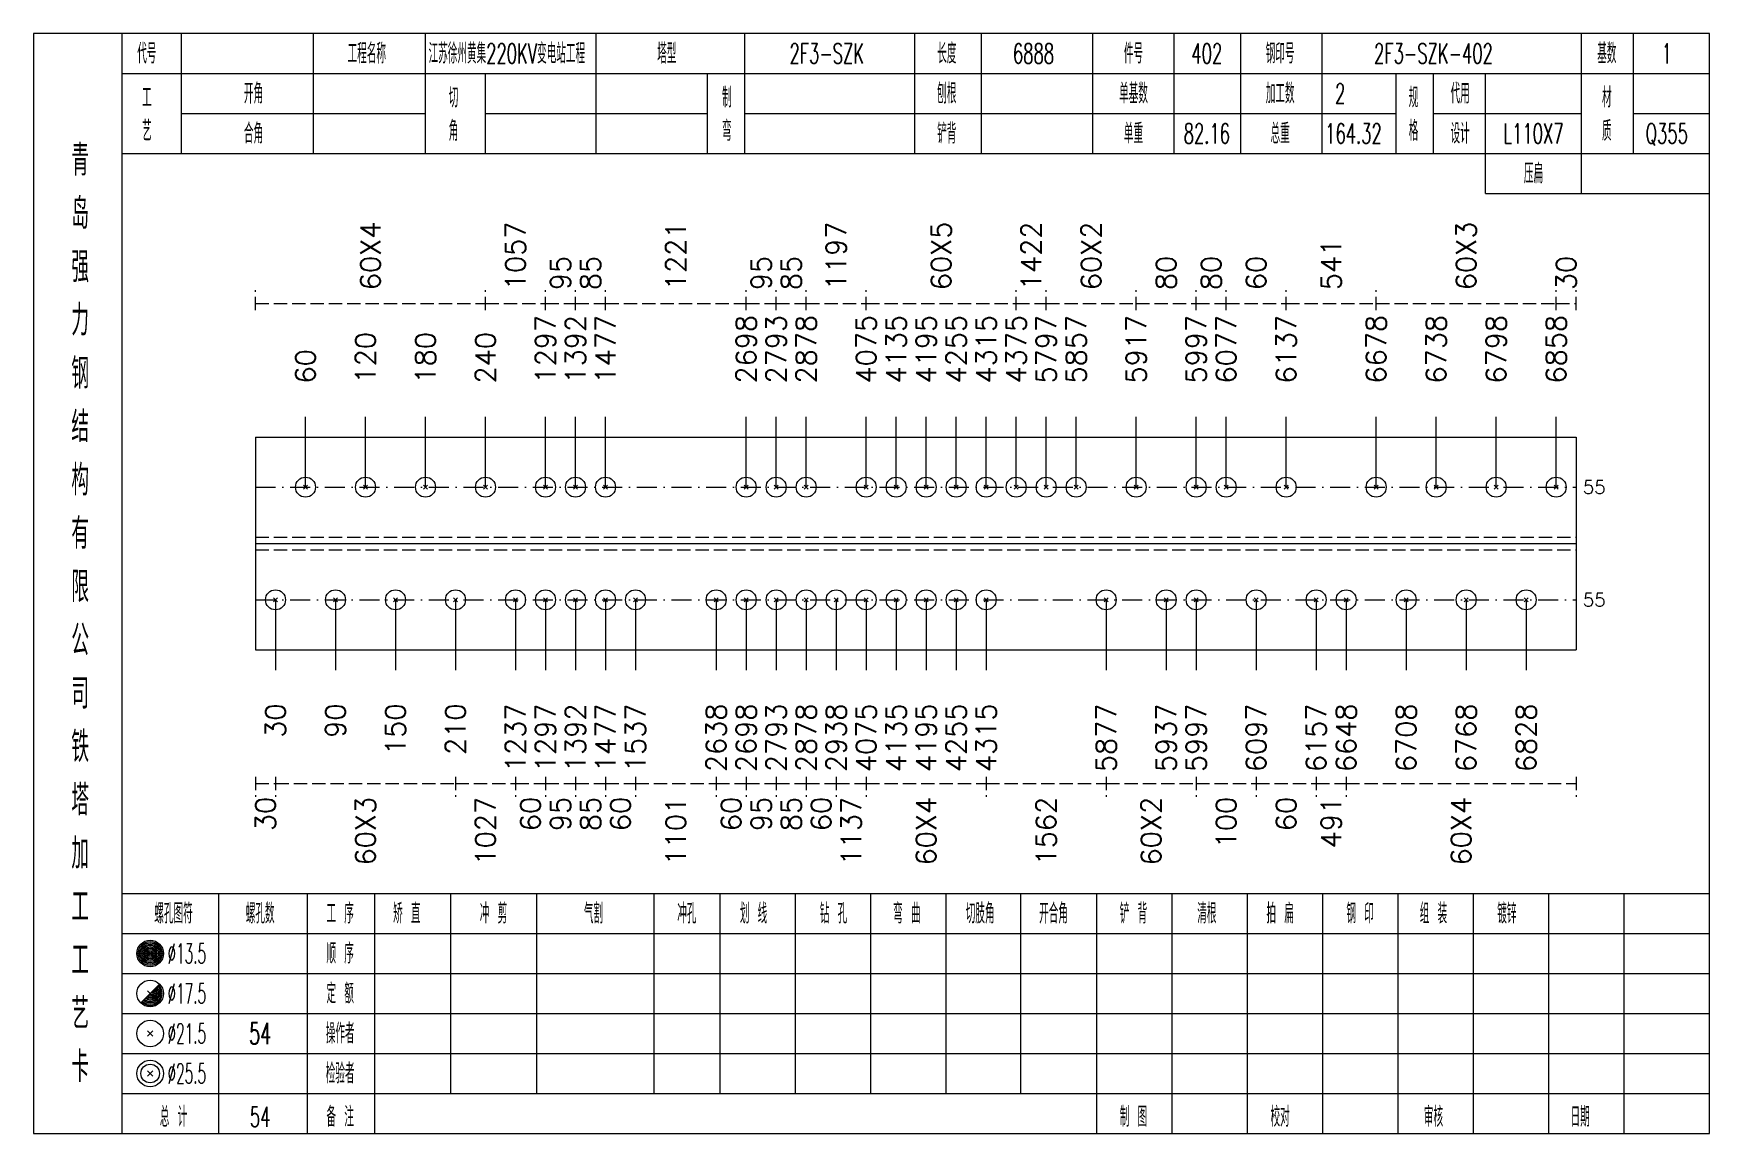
# Model space of a CAD drawing. Extents: x 0 to 4623, y -1159 to 4890.
# Drawn here: x 4048.2 to 4299.6, y 3150 to 3315 of the extents above; entities that cross this region are included whole.
import ezdxf
from ezdxf.enums import TextEntityAlignment as Align

# ---------------------------------------------------------------- set-up
doc = ezdxf.new("R2010")
doc.units = 0
doc.header["$MEASUREMENT"] = 0
doc.linetypes.add('一点画线', pattern=[5.2, 3, -1, 0.2, -1])
doc.linetypes.add('虚线', pattern=[2.75, 2, -0.75])
doc.layers.get('0').update_dxf_attribs({"linetype": 'CONTINUOUS', "lineweight": 25})
for name, color, linetype, lineweight in [('1', 7, 'CONTINUOUS', 25), ('4', 7, 'CONTINUOUS', 25), ('5', 7, 'CONTINUOUS', 25)]:
    doc.layers.add(name, color=color, linetype=linetype, lineweight=lineweight)
doc.styles.get("Standard").update_dxf_attribs({"font": 'simplex.shx', "width": 0.7, "height": 3, "bigfont": 'gbhzfs.shx'})

msp = doc.modelspace()

# ---------------------------------------------------------------- texts
at = {"color": 8, "linetype": 'Continuous', "lineweight": 9}
for s, p in [('60X4', (4098.75, 3276.5)), ('1057', (4120.5, 3276.5)), ('1197', (4168.6, 3276.5)), ('60X5', (4184.35, 3276.5)), ('1422', (4197.85, 3276.5)), ('60X2', (4206.85, 3276.5)), ('60X3', (4263.1, 3276.5)), ('1221', (4144.55, 3276.5)), ('95', (4127.25, 3276.5)), ('85', (4131.75, 3276.5)), ('95', (4157.35, 3276.5)), ('85', (4161.85, 3276.5)), ('80', (4218.1, 3276.5)), ('80', (4224.85, 3276.5)), ('60', (4231.6, 3276.5)), ('541', (4242.85, 3276.5)), ('30', (4278.1, 3276.5))]:
    msp.add_text(s, height=3, rotation=90, dxfattribs=at).set_placement(p, align=Align.MIDDLE_LEFT)
at = {"color": 7, "linetype": 'Continuous', "lineweight": 13}
for s, p in [('1297', (4125, 3262.5)), ('1392', (4129.5, 3262.5)), ('1477', (4134, 3262.5)), ('2698', (4155.1, 3262.5)), ('2793', (4159.6, 3262.5)), ('2878', (4164.1, 3262.5)), ('4075', (4173.1, 3262.5)), ('4135', (4177.6, 3262.5)), ('4195', (4182.1, 3262.5)), ('4255', (4186.6, 3262.5)), ('4315', (4191.1, 3262.5)), ('4375', (4195.6, 3262.5)), ('5797', (4200.1, 3262.5)), ('5857', (4204.6, 3262.5)), ('5917', (4213.6, 3262.5)), ('5997', (4222.6, 3262.5)), ('6077', (4227.1, 3262.5)), ('6137', (4236.1, 3262.5)), ('6678', (4249.6, 3262.5)), ('6738', (4258.6, 3262.5)), ('6798', (4267.6, 3262.5)), ('6858', (4276.6, 3262.5)), ('120', (4098, 3262.5)), ('180', (4107, 3262.5)), ('240', (4116, 3262.5)), ('60', (4089, 3262.5))]:
    msp.add_text(s, height=3, rotation=90, dxfattribs=at).set_placement(p, align=Align.MIDDLE_LEFT)
for p in [(4280.6, 3246.955), (4280.6, 3230.045)]:
    msp.add_text('55', height=2, dxfattribs=at).set_placement(p, align=Align.MIDDLE_LEFT)
at = {"color": 8, "linetype": 'Continuous', "lineweight": 9}
for s, p in [('30', (4083, 3200.5)), ('60X3', (4098, 3200.5)), ('1027', (4116, 3200.5)), ('60', (4122.75, 3200.5)), ('95', (4127.25, 3200.5)), ('85', (4131.75, 3200.5)), ('60', (4136.25, 3200.5)), ('1101', (4144.55, 3200.5)), ('60', (4152.85, 3200.5)), ('95', (4157.35, 3200.5)), ('85', (4161.85, 3200.5)), ('60', (4166.35, 3200.5)), ('1137', (4170.85, 3200.5)), ('60X4', (4182.1, 3200.5)), ('1562', (4200.1, 3200.5)), ('60X2', (4215.85, 3200.5)), ('100', (4227.1, 3200.5)), ('60', (4236.1, 3200.5)), ('491', (4242.85, 3200.5)), ('60X4', (4262.35, 3200.5))]:
    msp.add_text(s, height=3, rotation=90, dxfattribs=at).set_placement(p, align=Align.MIDDLE_RIGHT)
at = {"layer": '1', "color": 7, "linetype": 'Continuous', "lineweight": 13}
for s, p in [('30', (4084.5, 3214.5)), ('90', (4093.5, 3214.5)), ('150', (4102.5, 3214.5)), ('210', (4111.5, 3214.5)), ('1237', (4120.5, 3214.5)), ('1297', (4125, 3214.5)), ('1392', (4129.5, 3214.5)), ('1477', (4134, 3214.5)), ('1537', (4138.5, 3214.5)), ('2638', (4150.6, 3214.5)), ('2698', (4155.1, 3214.5)), ('2793', (4159.6, 3214.5)), ('2878', (4164.1, 3214.5)), ('2938', (4168.6, 3214.5)), ('4075', (4173.1, 3214.5)), ('4135', (4177.6, 3214.5)), ('4195', (4182.1, 3214.5)), ('4255', (4186.6, 3214.5)), ('4315', (4191.1, 3214.5)), ('5877', (4209.1, 3214.5)), ('5937', (4218.1, 3214.5)), ('5997', (4222.6, 3214.5)), ('6097', (4231.6, 3214.5)), ('6157', (4240.6, 3214.5)), ('6648', (4245.1, 3214.5)), ('6708', (4254.1, 3214.5)), ('6768', (4263.1, 3214.5)), ('6828', (4272.1, 3214.5))]:
    msp.add_text(s, height=3, rotation=90, dxfattribs=at).set_placement(p, align=Align.MIDDLE_RIGHT)
at = {"layer": '4', "color": 1, "linetype": 'Continuous', "lineweight": 13}
for s, height, width, p in [('代号', 3, 0.6, (4065.2, 3312)), ('工程名称', 3, 0.6, (4098.2, 3312)), ('江苏徐州黄集220KV变电站工程', 3, 0.6, (4119.2, 3312)), ('塔型', 3, 0.6, (4143.2, 3312)), ('2F3-SZK', 3, 0.6, (4167.2, 3312)), ('长度', 3, 0.6, (4185.2, 3312)), ('6888', 3, 0.6, (4198.2, 3312)), ('件号', 3, 0.6, (4213.2, 3312)), ('402', 3, 0.6, (4224.2, 3312)), ('钢印号', 3, 0.6, (4235.2, 3312)), ('2F3-SZK-402', 3, 0.6, (4258.2, 3312)), ('基数', 3, 0.6, (4284.2, 3312)), ('1', 3, 0.6, (4293.2, 3312)), ('工', 3, 0.6, (4065.2, 3305.4)), ('开角', 3, 0.6, (4081.2, 3306)), ('切', 3, 0.6, (4111.2, 3305.4)), ('制', 3, 0.6, (4152.2, 3305.4)), ('刨根', 3, 0.6, (4185.2, 3306)), ('单基数', 3, 0.6, (4213.2, 3306)), ('加工数', 3, 0.6, (4235.2, 3306)), ('2', 3, 0.6, (4244.2, 3306)), ('规', 3, 0.6, (4255.2, 3305.4)), ('代用', 3, 0.6, (4262.2, 3306)), ('材', 3, 0.6, (4284.2, 3305.4)), ('艺', 3, 0.6, (4065.2, 3300.4)), ('合角', 3, 0.6, (4081.2, 3300)), ('角', 3, 0.6, (4111.2, 3300.4)), ('弯', 3, 0.6, (4152.2, 3300.4)), ('铲背', 3, 0.6, (4185.2, 3300)), ('单重', 3, 0.6, (4213.2, 3300)), ('82.16', 3, 0.6, (4224.2, 3300)), ('总重', 3, 0.6, (4235.2, 3300)), ('164.32', 3, 0.6, (4246.2, 3300)), ('格', 3, 0.6, (4255.2, 3300.4)), ('设计', 3, 0.6, (4262.2, 3300)), ('L110X7', 3, 0.6, (4273.2, 3300)), ('质', 3, 0.6, (4284.2, 3300.4)), ('Q355', 3, 0.6, (4293.2, 3300)), ('青', 4.6, 0.8, (4055.2, 3296)), ('压扁', 3, 0.6, (4273.2, 3294)), ('岛', 4.6, 0.8, (4055.2, 3288)), ('强', 4.6, 0.8, (4055.2, 3280)), ('力', 4.6, 0.8, (4055.2, 3272)), ('钢', 4.6, 0.8, (4055.2, 3264)), ('结', 4.6, 0.8, (4055.2, 3256)), ('构', 4.6, 0.8, (4055.2, 3248)), ('有', 4.6, 0.8, (4055.2, 3240)), ('限', 4.6, 0.8, (4055.2, 3232)), ('公', 4.6, 0.8, (4055.2, 3224)), ('司', 4.6, 0.8, (4055.2, 3216)), ('铁', 4.6, 0.8, (4055.2, 3208)), ('塔', 4.6, 0.8, (4055.2, 3200)), ('加', 4.6, 0.8, (4055.2, 3192)), ('工', 4.6, 0.8, (4055.2, 3184)), ('螺孔图符', 3, 0.6, (4069.2, 3183)), ('螺孔数', 3, 0.6, (4082.2, 3183)), ('工 序', 3, 0.6, (4094.2, 3183)), ('矫 直', 3, 0.6, (4104.2, 3183)), ('冲 剪', 3, 0.6, (4117.2, 3183)), ('气割', 3, 0.6, (4132.2, 3183)), ('冲孔', 3, 0.6, (4146.2, 3183)), ('划 线', 3, 0.6, (4156.2, 3183)), ('钻 孔', 3, 0.6, (4168.2, 3183)), ('弯 曲', 3, 0.6, (4179.2, 3183)), ('切肢角', 3, 0.6, (4190.2, 3183)), ('开合角', 3, 0.6, (4201.2, 3183)), ('铲 背', 3, 0.6, (4213.2, 3183)), ('清根', 3, 0.6, (4224.2, 3183)), ('拍 扁', 3, 0.6, (4235.2, 3183)), ('钢 印', 3, 0.6, (4247.2, 3183)), ('组 装', 3, 0.6, (4258.2, 3183)), ('镀锌', 3, 0.6, (4269.2, 3183)), ('工', 4.6, 0.8, (4055.2, 3176)), ('%%C13.5', 3, 0.5, (4071.2, 3177)), ('顺 序', 3, 0.6, (4094.2, 3177)), ('定 额', 3, 0.6, (4094.2, 3171)), ('艺', 4.6, 0.8, (4055.2, 3168)), ('%%C17.5', 3, 0.5, (4071.2, 3171)), ('%%C21.5', 3, 0.5, (4071.2, 3165)), ('54', 3.2, 0.6, (4082.2, 3165)), ('操作者', 3, 0.6, (4094.2, 3165)), ('卡', 4.6, 0.8, (4055.2, 3160)), ('%%C25.5', 3, 0.5, (4071.2, 3159)), ('检验者', 3, 0.6, (4094.2, 3159)), ('总 计', 3, 0.6, (4069.2, 3152.5)), ('54', 3, 0.6, (4082.2, 3152.5)), ('备 注', 3, 0.6, (4094.2, 3152.5)), ('制 图', 3, 0.6, (4213.2, 3152.5)), ('校对', 3, 0.6, (4235.2, 3152.5)), ('审核', 3, 0.6, (4258.2, 3152.5)), ('日期', 3, 0.6, (4280.2, 3152.5))]:
    msp.add_text(s, height=height, dxfattribs=dict(at, width=width)).set_placement(p, align=Align.MIDDLE_CENTER)

# ---------------------------------------------------------------- blocks, each defined once
blk = doc.blocks.new('孔21.5')
at = {"layer": '5', "color": 7, "linetype": 'Continuous', "lineweight": 13}
for p, q in [((-0.2, -0.2), (0.2, 0.2)), ((-0.2, 0.2), (0.2, -0.2))]:
    blk.add_line(p, q, dxfattribs=at)
blk.add_circle((0, 0), 1, dxfattribs=at)

# ---------------------------------------------------------------- linework, layer by layer
at = {"color": 8, "linetype": '虚线', "lineweight": 9}
for p, q in [((4081.5, 3273.5), (4081.5, 3276.5)), ((4116, 3273.5), (4116, 3276.5)), ((4116, 3273.5), (4116, 3276.5)), ((4125, 3273.5), (4125, 3276.5)), ((4125, 3273.5), (4125, 3276.5)), ((4129.5, 3273.5), (4129.5, 3276.5)), ((4129.5, 3273.5), (4129.5, 3276.5)), ((4134, 3273.5), (4134, 3276.5)), ((4134, 3273.5), (4134, 3276.5)), ((4155.1, 3273.5), (4155.1, 3276.5)), ((4155.1, 3273.5), (4155.1, 3276.5)), ((4159.6, 3273.5), (4159.6, 3276.5)), ((4159.6, 3273.5), (4159.6, 3276.5)), ((4164.1, 3273.5), (4164.1, 3276.5)), ((4164.1, 3273.5), (4164.1, 3276.5)), ((4173.1, 3273.5), (4173.1, 3276.5)), ((4173.1, 3273.5), (4173.1, 3276.5)), ((4195.6, 3273.5), (4195.6, 3276.5)), ((4195.6, 3273.5), (4195.6, 3276.5)), ((4200.1, 3273.5), (4200.1, 3276.5)), ((4200.1, 3273.5), (4200.1, 3276.5)), ((4213.6, 3273.5), (4213.6, 3276.5)), ((4213.6, 3273.5), (4213.6, 3276.5)), ((4222.6, 3273.5), (4222.6, 3276.5)), ((4222.6, 3273.5), (4222.6, 3276.5)), ((4227.1, 3273.5), (4227.1, 3276.5)), ((4227.1, 3273.5), (4227.1, 3276.5)), ((4236.1, 3273.5), (4236.1, 3276.5)), ((4236.1, 3273.5), (4236.1, 3276.5)), ((4249.6, 3273.5), (4249.6, 3276.5)), ((4249.6, 3273.5), (4249.6, 3276.5)), ((4276.6, 3273.5), (4276.6, 3276.5)), ((4276.6, 3273.5), (4276.6, 3276.5)), ((4279.6, 3273.5), (4279.6, 3276.5)), ((4081.5, 3274.5), (4116, 3274.5)), ((4116, 3274.5), (4125, 3274.5)), ((4125, 3274.5), (4129.5, 3274.5)), ((4129.5, 3274.5), (4134, 3274.5)), ((4134, 3274.5), (4155.1, 3274.5)), ((4155.1, 3274.5), (4159.6, 3274.5)), ((4159.6, 3274.5), (4164.1, 3274.5)), ((4164.1, 3274.5), (4173.1, 3274.5)), ((4173.1, 3274.5), (4195.6, 3274.5)), ((4195.6, 3274.5), (4200.1, 3274.5)), ((4200.1, 3274.5), (4213.6, 3274.5)), ((4213.6, 3274.5), (4222.6, 3274.5)), ((4222.6, 3274.5), (4227.1, 3274.5)), ((4227.1, 3274.5), (4236.1, 3274.5)), ((4236.1, 3274.5), (4249.6, 3274.5)), ((4249.6, 3274.5), (4276.6, 3274.5)), ((4276.6, 3274.5), (4279.6, 3274.5)), ((4081.5, 3203.5), (4081.5, 3200.5)), ((4084.5, 3203.5), (4084.5, 3200.5)), ((4084.5, 3203.5), (4084.5, 3200.5)), ((4111.5, 3203.5), (4111.5, 3200.5)), ((4111.5, 3203.5), (4111.5, 3200.5)), ((4120.5, 3203.5), (4120.5, 3200.5)), ((4120.5, 3203.5), (4120.5, 3200.5)), ((4125, 3203.5), (4125, 3200.5)), ((4125, 3203.5), (4125, 3200.5)), ((4129.5, 3203.5), (4129.5, 3200.5)), ((4129.5, 3203.5), (4129.5, 3200.5)), ((4134, 3203.5), (4134, 3200.5)), ((4134, 3203.5), (4134, 3200.5)), ((4138.5, 3203.5), (4138.5, 3200.5)), ((4138.5, 3203.5), (4138.5, 3200.5)), ((4150.6, 3203.5), (4150.6, 3200.5)), ((4150.6, 3203.5), (4150.6, 3200.5)), ((4155.1, 3203.5), (4155.1, 3200.5)), ((4155.1, 3203.5), (4155.1, 3200.5)), ((4159.6, 3203.5), (4159.6, 3200.5)), ((4159.6, 3203.5), (4159.6, 3200.5)), ((4164.1, 3203.5), (4164.1, 3200.5)), ((4164.1, 3203.5), (4164.1, 3200.5)), ((4168.6, 3203.5), (4168.6, 3200.5)), ((4168.6, 3203.5), (4168.6, 3200.5)), ((4173.1, 3203.5), (4173.1, 3200.5)), ((4173.1, 3203.5), (4173.1, 3200.5)), ((4191.1, 3203.5), (4191.1, 3200.5)), ((4191.1, 3203.5), (4191.1, 3200.5)), ((4209.1, 3203.5), (4209.1, 3200.5)), ((4209.1, 3203.5), (4209.1, 3200.5)), ((4222.6, 3203.5), (4222.6, 3200.5)), ((4222.6, 3203.5), (4222.6, 3200.5)), ((4231.6, 3203.5), (4231.6, 3200.5)), ((4231.6, 3203.5), (4231.6, 3200.5)), ((4240.6, 3203.5), (4240.6, 3200.5)), ((4240.6, 3203.5), (4240.6, 3200.5)), ((4245.1, 3203.5), (4245.1, 3200.5)), ((4245.1, 3203.5), (4245.1, 3200.5)), ((4279.6, 3203.5), (4279.6, 3200.5)), ((4081.5, 3202.5), (4084.5, 3202.5)), ((4084.5, 3202.5), (4111.5, 3202.5)), ((4111.5, 3202.5), (4120.5, 3202.5)), ((4120.5, 3202.5), (4125, 3202.5)), ((4125, 3202.5), (4129.5, 3202.5)), ((4129.5, 3202.5), (4134, 3202.5)), ((4134, 3202.5), (4138.5, 3202.5)), ((4138.5, 3202.5), (4150.6, 3202.5)), ((4150.6, 3202.5), (4155.1, 3202.5)), ((4155.1, 3202.5), (4159.6, 3202.5)), ((4159.6, 3202.5), (4164.1, 3202.5)), ((4164.1, 3202.5), (4168.6, 3202.5)), ((4168.6, 3202.5), (4173.1, 3202.5)), ((4173.1, 3202.5), (4191.1, 3202.5)), ((4191.1, 3202.5), (4209.1, 3202.5)), ((4209.1, 3202.5), (4222.6, 3202.5)), ((4222.6, 3202.5), (4231.6, 3202.5)), ((4231.6, 3202.5), (4240.6, 3202.5)), ((4240.6, 3202.5), (4245.1, 3202.5)), ((4245.1, 3202.5), (4279.6, 3202.5))]:
    msp.add_line(p, q, dxfattribs=at)
at = {"color": 7, "linetype": 'Continuous', "lineweight": 13}
for p, q in [((4089, 3246.955), (4089, 3257.5)), ((4098, 3246.955), (4098, 3257.5)), ((4107, 3246.955), (4107, 3257.5)), ((4116, 3246.955), (4116, 3257.5)), ((4125, 3246.955), (4125, 3257.5)), ((4129.5, 3246.955), (4129.5, 3257.5)), ((4134, 3246.955), (4134, 3257.5)), ((4155.1, 3246.955), (4155.1, 3257.5)), ((4159.6, 3246.955), (4159.6, 3257.5)), ((4164.1, 3246.955), (4164.1, 3257.5)), ((4173.1, 3246.955), (4173.1, 3257.5)), ((4177.6, 3246.955), (4177.6, 3257.5)), ((4182.1, 3246.955), (4182.1, 3257.5)), ((4186.6, 3246.955), (4186.6, 3257.5)), ((4191.1, 3246.955), (4191.1, 3257.5)), ((4195.6, 3246.955), (4195.6, 3257.5)), ((4200.1, 3246.955), (4200.1, 3257.5)), ((4204.6, 3246.955), (4204.6, 3257.5)), ((4213.6, 3246.955), (4213.6, 3257.5)), ((4222.6, 3246.955), (4222.6, 3257.5)), ((4227.1, 3246.955), (4227.1, 3257.5)), ((4236.1, 3246.955), (4236.1, 3257.5)), ((4249.6, 3246.955), (4249.6, 3257.5)), ((4258.6, 3246.955), (4258.6, 3257.5)), ((4267.6, 3246.955), (4267.6, 3257.5)), ((4276.6, 3246.955), (4276.6, 3257.5)), ((4084.5, 3230.045), (4084.5, 3219.5)), ((4093.5, 3230.045), (4093.5, 3219.5)), ((4102.5, 3230.045), (4102.5, 3219.5)), ((4111.5, 3230.045), (4111.5, 3219.5)), ((4120.5, 3230.045), (4120.5, 3219.5)), ((4125, 3230.045), (4125, 3219.5)), ((4129.5, 3230.045), (4129.5, 3219.5)), ((4134, 3230.045), (4134, 3219.5)), ((4138.5, 3230.045), (4138.5, 3219.5)), ((4150.6, 3230.045), (4150.6, 3219.5)), ((4155.1, 3230.045), (4155.1, 3219.5)), ((4159.6, 3230.045), (4159.6, 3219.5)), ((4164.1, 3230.045), (4164.1, 3219.5)), ((4168.6, 3230.045), (4168.6, 3219.5)), ((4173.1, 3230.045), (4173.1, 3219.5)), ((4177.6, 3230.045), (4177.6, 3219.5)), ((4182.1, 3230.045), (4182.1, 3219.5)), ((4186.6, 3230.045), (4186.6, 3219.5)), ((4191.1, 3230.045), (4191.1, 3219.5)), ((4209.1, 3230.045), (4209.1, 3219.5)), ((4218.1, 3230.045), (4218.1, 3219.5)), ((4222.6, 3230.045), (4222.6, 3219.5)), ((4231.6, 3230.045), (4231.6, 3219.5)), ((4240.6, 3230.045), (4240.6, 3219.5)), ((4245.1, 3230.045), (4245.1, 3219.5)), ((4254.1, 3230.045), (4254.1, 3219.5)), ((4263.1, 3230.045), (4263.1, 3219.5)), ((4272.1, 3230.045), (4272.1, 3219.5))]:
    msp.add_line(p, q, dxfattribs=at)
at = {"color": 7, "linetype": 'Continuous', "lineweight": 18}
for p, q in [((4081.5, 3254.455), (4081.5, 3222.545)), ((4081.5, 3254.455), (4279.6, 3254.455)), ((4279.6, 3254.455), (4279.6, 3222.545)), ((4081.5, 3238.5), (4279.6, 3238.5))]:
    msp.add_line(p, q, dxfattribs=at)
at = {"color": 3, "linetype": '一点画线', "lineweight": 13}
for p, q in [((4081.5, 3246.955), (4279.6, 3246.955)), ((4081.5, 3230.045), (4279.6, 3230.045))]:
    msp.add_line(p, q, dxfattribs=at)
at = {"color": 1, "linetype": '虚线', "lineweight": 18}
for p, q in [((4081.5, 3239.455), (4279.6, 3239.455)), ((4081.5, 3237.545), (4279.6, 3237.545))]:
    msp.add_line(p, q, dxfattribs=at)
at = {"layer": '1', "color": 7, "linetype": 'Continuous', "lineweight": 18}
msp.add_line((4081.5, 3222.545), (4279.6, 3222.545), dxfattribs=at)
at = {"layer": '4', "color": 1, "linetype": 'Continuous', "lineweight": 18}
for p, q in [((4061.5, 3150), (4061.5, 3315)), ((4070.4, 3297), (4070.4, 3315)), ((4090.2, 3297), (4090.2, 3315)), ((4107, 3297), (4107, 3315)), ((4132.6, 3297), (4132.6, 3315)), ((4154.9, 3297), (4154.9, 3315)), ((4180.4, 3297), (4180.4, 3315)), ((4190.4, 3297), (4190.4, 3315)), ((4207.1, 3297), (4207.1, 3315)), ((4219.3, 3297), (4219.3, 3315)), ((4229.3, 3297), (4229.3, 3315)), ((4241.5, 3297), (4241.5, 3315)), ((4280.4, 3291), (4280.4, 3315)), ((4288.2, 3297), (4288.2, 3315)), ((4061.5, 3309), (4299.6, 3309)), ((4116, 3297), (4116, 3309)), ((4149.3, 3297), (4149.3, 3309)), ((4252.6, 3297), (4252.6, 3309)), ((4258.2, 3297), (4258.2, 3309)), ((4266, 3291), (4266, 3309)), ((4070.4, 3303), (4107, 3303)), ((4116, 3303), (4149.3, 3303)), ((4154.9, 3303), (4252.6, 3303)), ((4258.2, 3303), (4280.4, 3303)), ((4288.2, 3303), (4299.6, 3303)), ((4061.5, 3297), (4299.6, 3297)), ((4266, 3291), (4299.6, 3291)), ((4061.5, 3186), (4299.6, 3186)), ((4076, 3150), (4076, 3186)), ((4089.3, 3150), (4089.3, 3186)), ((4099.4, 3150), (4099.4, 3186)), ((4110.8, 3156), (4110.8, 3186)), ((4123.7, 3156), (4123.7, 3186)), ((4141.3, 3156), (4141.3, 3186)), ((4151.2, 3156), (4151.2, 3186)), ((4162.5, 3156), (4162.5, 3186)), ((4173.8, 3156), (4173.8, 3186)), ((4185.1, 3156), (4185.1, 3186)), ((4196.3, 3156), (4196.3, 3186)), ((4207.7, 3156), (4207.7, 3186)), ((4219, 3156), (4219, 3186)), ((4230.3, 3156), (4230.3, 3186)), ((4241.6, 3156), (4241.6, 3186)), ((4252.9, 3156), (4252.9, 3186)), ((4264.2, 3156), (4264.2, 3186)), ((4275.5, 3156), (4275.5, 3186)), ((4286.8, 3156), (4286.8, 3186)), ((4061.5, 3180), (4299.6, 3180)), ((4061.5, 3174), (4299.6, 3174)), ((4061.5, 3168), (4299.6, 3168)), ((4061.5, 3162), (4299.6, 3162)), ((4061.5, 3156), (4299.6, 3156)), ((4207.7, 3150), (4207.7, 3156)), ((4219, 3150), (4219, 3156)), ((4230.3, 3150), (4230.3, 3156)), ((4241.6, 3150), (4241.6, 3156)), ((4252.9, 3150), (4252.9, 3156)), ((4264.2, 3150), (4264.2, 3156)), ((4275.5, 3150), (4275.5, 3156)), ((4286.8, 3150), (4286.8, 3156))]:
    msp.add_line(p, q, dxfattribs=at)
at = {"layer": '4', "color": 7, "linetype": 'Continuous', "lineweight": 13}
for p, q in [((4065.5, 3176.8), (4065.9, 3177.2)), ((4065.9, 3176.8), (4065.5, 3177.2)), ((4064.286, 3169.586), (4067.114, 3172.414)), ((4065.3, 3171.4), (4066.1, 3170.6)), ((4065.3, 3164.6), (4066.1, 3165.4)), ((4065.3, 3165.4), (4066.1, 3164.6)), ((4065.3, 3158.6), (4066.1, 3159.4)), ((4065.3, 3159.4), (4066.1, 3158.6))]:
    msp.add_line(p, q, dxfattribs=at)
at = {"layer": '4', "color": 1, "linetype": 'Continuous', "lineweight": 18}
msp.add_lwpolyline([(4048.2, 3315), (4048.2, 3150), (4299.6, 3150), (4299.6, 3315)], close=True, dxfattribs=at)
at = {"layer": '4', "color": 7, "linetype": 'Continuous', "lineweight": 13}
for centre, radius in [((4065.7, 3177), 2), ((4065.7, 3177), 1.8), ((4065.7, 3177), 1.6), ((4065.7, 3177), 1.4), ((4065.7, 3177), 1.2), ((4065.7, 3177), 1), ((4065.7, 3177), 0.8), ((4065.7, 3177), 0.6), ((4065.7, 3177), 0.4), ((4065.7, 3177), 0.2), ((4065.7, 3171), 2), ((4065.7, 3165), 2), ((4065.7, 3159), 2), ((4065.7, 3159), 1.4)]:
    msp.add_circle(centre, radius, dxfattribs=at)
for radius in [1.8, 1.6, 1.4, 1.2, 1, 0.8, 0.6, 0.4, 0.2]:
    msp.add_arc((4065.7, 3171), radius, 225, 45, dxfattribs=at)

# ---------------------------------------------------------------- block references
at = {"color": 7, "linetype": 'Continuous', "lineweight": 13, "xscale": 1.5, "yscale": 1.5, "zscale": 1.5}
for p in [(4089, 3246.955), (4098, 3246.955), (4107, 3246.955), (4116, 3246.955), (4125, 3246.955), (4129.5, 3246.955), (4134, 3246.955), (4155.1, 3246.955), (4159.6, 3246.955), (4164.1, 3246.955), (4173.1, 3246.955), (4177.6, 3246.955), (4182.1, 3246.955), (4186.6, 3246.955), (4191.1, 3246.955), (4195.6, 3246.955), (4200.1, 3246.955), (4204.6, 3246.955), (4213.6, 3246.955), (4222.6, 3246.955), (4227.1, 3246.955), (4236.1, 3246.955), (4249.6, 3246.955), (4258.6, 3246.955), (4267.6, 3246.955), (4276.6, 3246.955)]:
    msp.add_blockref('孔21.5', p, dxfattribs=at)
at = {"layer": '1', "color": 7, "linetype": 'Continuous', "lineweight": 13, "xscale": 1.5, "yscale": 1.5, "zscale": 1.5}
for p in [(4084.5, 3230.045), (4093.5, 3230.045), (4102.5, 3230.045), (4111.5, 3230.045), (4120.5, 3230.045), (4125, 3230.045), (4129.5, 3230.045), (4134, 3230.045), (4138.5, 3230.045), (4150.6, 3230.045), (4155.1, 3230.045), (4159.6, 3230.045), (4164.1, 3230.045), (4168.6, 3230.045), (4173.1, 3230.045), (4177.6, 3230.045), (4182.1, 3230.045), (4186.6, 3230.045), (4191.1, 3230.045), (4209.1, 3230.045), (4218.1, 3230.045), (4222.6, 3230.045), (4231.6, 3230.045), (4240.6, 3230.045), (4245.1, 3230.045), (4254.1, 3230.045), (4263.1, 3230.045), (4272.1, 3230.045)]:
    msp.add_blockref('孔21.5', p, dxfattribs=at)

msp.set_redraw_order([(e.dxf.handle, doc.entitydb.next_handle()) for e in msp.query("TEXT MTEXT ATTDEF DIMENSION ARC_DIMENSION")])  # texts and dimensions are drawn at this point

doc.saveas('drawing.dxf')
